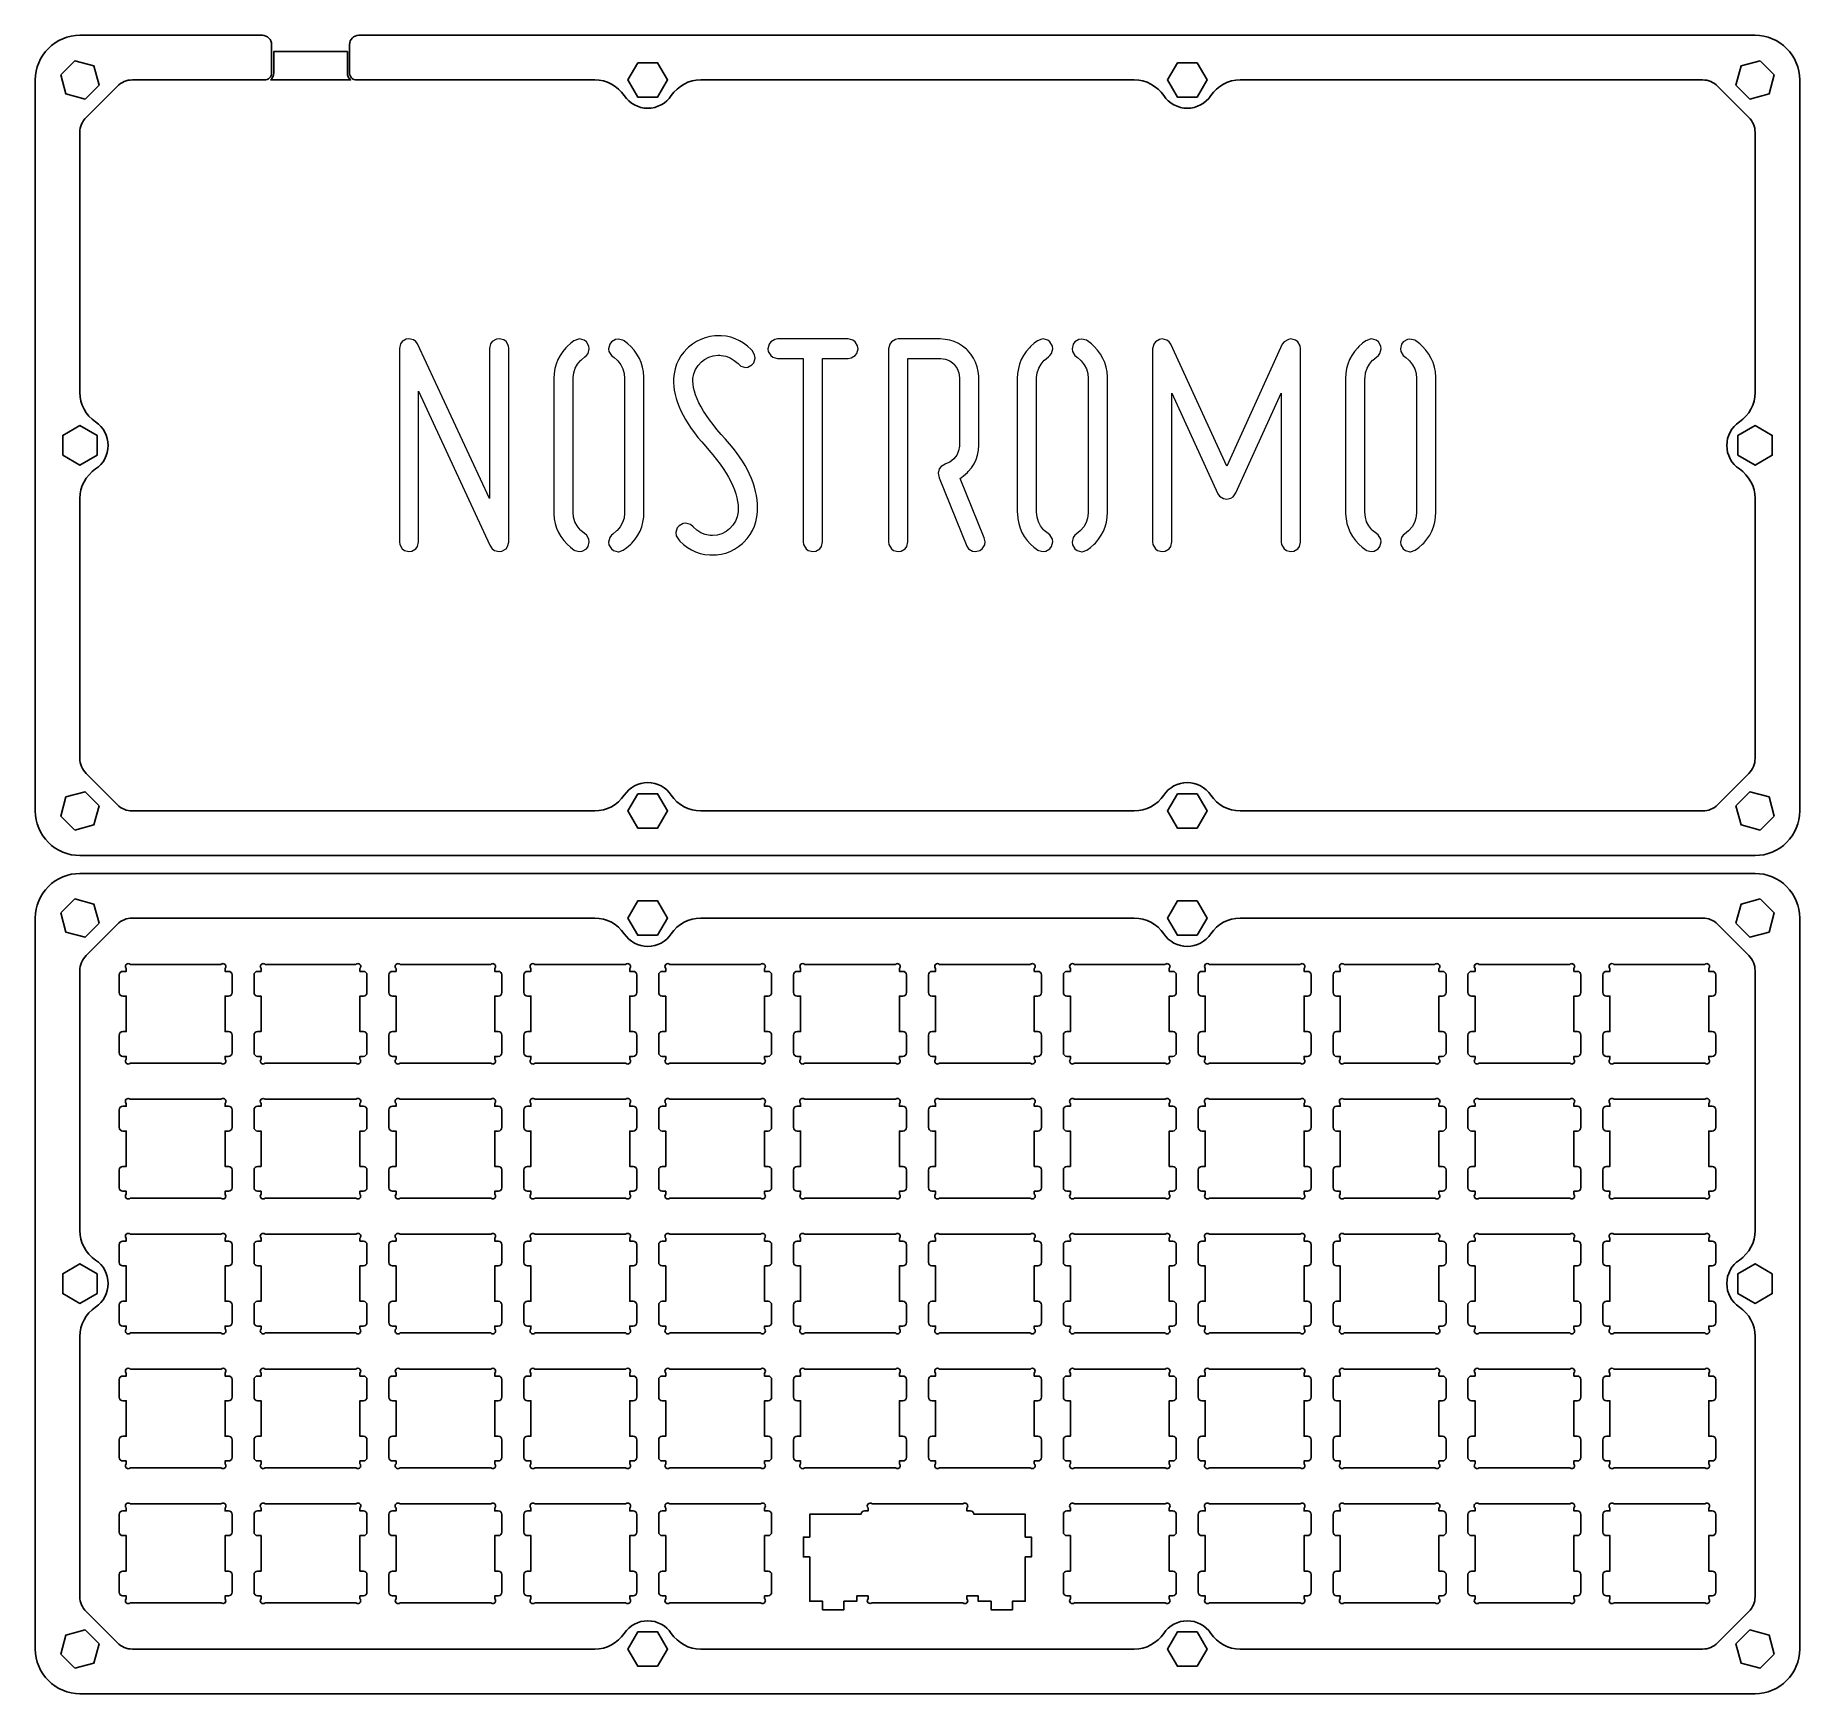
# Model space of a CAD drawing. Header units: inches. Extents: x 19 to 269, y -352 to -118.
import ezdxf

# ---------------------------------------------------------------- set-up
doc = ezdxf.new("R2010")
doc.units = ezdxf.units.IN
doc.header["$MEASUREMENT"] = 0
doc.layers.add('Acrylic Border', color=4, linetype='Continuous')

msp = doc.modelspace()

# ---------------------------------------------------------------- linework, layer by layer
at = {"layer": 'Acrylic Border'}
for points in [[(174.65, -124.49), (113.41, -124.49, 0.250492), (109.26, -126.71, -0.534522), (102.61, -126.71, 0.250492), (98.45, -124.49), (64.81, -124.49, -0.414214), (63.81, -123.49), (63.81, -119.49, -0.414214), (65.11, -118.19), (262.33, -118.19, -0.414214), (268.63, -124.49), (268.63, -227.74, -0.414214), (262.33, -234.04), (25.73, -234.04, -0.414214), (19.43, -227.74), (19.43, -124.49, -0.414214), (25.73, -118.19), (51.51, -118.19, -0.414214), (52.81, -119.49), (52.81, -123.49, -0.414214), (51.81, -124.49), (33.15, -124.49, 0.198912), (31.02, -125.37), (26.61, -129.78, 0.198912), (25.73, -131.9), (25.73, -168.63, 0.250492), (27.95, -172.79, -0.534522), (27.95, -179.44, 0.250492), (25.73, -183.59), (25.73, -220.32, 0.198912), (26.61, -222.44), (31.02, -226.86, 0.198912), (33.15, -227.74), (98.45, -227.74, 0.250492), (102.61, -225.51, -0.534522), (109.26, -225.51, 0.250492), (113.41, -227.74), (174.65, -227.74, 0.250492), (178.81, -225.51, -0.534522), (185.46, -225.51, 0.250492), (189.61, -227.74), (254.92, -227.74, 0.198912), (257.04, -226.86), (261.45, -222.44, 0.198912), (262.33, -220.32), (262.33, -183.59, 0.250492), (260.11, -179.44, -0.534522), (260.11, -172.79, 0.250492), (262.33, -168.63), (262.33, -131.9, 0.198912), (261.45, -129.78), (257.04, -125.37, 0.198912), (254.92, -124.49), (189.61, -124.49, 0.250492), (185.46, -126.71, -0.534522), (178.81, -126.71, 0.250492), (174.65, -124.49)], [(262.33, -352.42), (25.73, -352.42, -0.414214), (19.43, -346.12), (19.43, -242.87, -0.414214), (25.73, -236.57), (262.33, -236.57, -0.414214), (268.63, -242.87), (268.63, -346.12, -0.414214), (262.33, -352.42)]]:
    msp.add_lwpolyline(points, format="xyb", dxfattribs=at)
at = {"layer": 'Acrylic Border', "linetype": 'Continuous'}
for points in [[(23.03, -123.76), (25.01, -121.78), (27.71, -122.51), (28.44, -125.21), (26.46, -127.19), (23.75, -126.47)], [(104.53, -122.06), (107.33, -122.06), (108.73, -124.49), (107.33, -126.91), (104.53, -126.91), (103.13, -124.49)], [(180.73, -122.06), (183.53, -122.06), (184.93, -124.49), (183.53, -126.91), (180.73, -126.91), (179.33, -124.49)], [(263.06, -121.78), (265.04, -123.76), (264.31, -126.47), (261.61, -127.19), (259.63, -125.21), (260.35, -122.51)], [(23.31, -177.51), (23.31, -174.71), (25.73, -173.31), (28.16, -174.71), (28.16, -177.51), (25.73, -178.91)], [(259.91, -177.51), (259.91, -174.71), (262.33, -173.31), (264.76, -174.71), (264.76, -177.51), (262.33, -178.91)], [(25.01, -230.44), (23.03, -228.46), (23.75, -225.76), (26.46, -225.03), (28.44, -227.01), (27.71, -229.72)], [(104.53, -225.31), (107.33, -225.31), (108.73, -227.74), (107.33, -230.16), (104.53, -230.16), (103.13, -227.74)], [(180.73, -225.31), (183.53, -225.31), (184.93, -227.74), (183.53, -230.16), (180.73, -230.16), (179.33, -227.74)], [(265.04, -228.46), (263.06, -230.44), (260.35, -229.72), (259.63, -227.01), (261.61, -225.03), (264.31, -225.76)], [(23.03, -242.15), (25.01, -240.17), (27.71, -240.89), (28.44, -243.6), (26.46, -245.58), (23.75, -244.85)], [(107.33, -245.3), (104.53, -245.3), (103.13, -242.87), (104.53, -240.45), (107.33, -240.45), (108.73, -242.87)], [(183.53, -245.3), (180.73, -245.3), (179.33, -242.87), (180.73, -240.45), (183.53, -240.45), (184.93, -242.87)], [(263.06, -240.17), (265.04, -242.15), (264.31, -244.85), (261.61, -245.58), (259.63, -243.6), (260.35, -240.89)], [(28.16, -293.1), (28.16, -295.9), (25.73, -297.3), (23.31, -295.9), (23.31, -293.1), (25.73, -291.7)], [(264.76, -293.1), (264.76, -295.9), (262.33, -297.3), (259.91, -295.9), (259.91, -293.1), (262.33, -291.7)], [(25.01, -348.83), (23.03, -346.85), (23.75, -344.14), (26.46, -343.42), (28.44, -345.4), (27.71, -348.1)], [(107.33, -348.55), (104.53, -348.55), (103.13, -346.12), (104.53, -343.7), (107.33, -343.7), (108.73, -346.12)], [(183.53, -348.55), (180.73, -348.55), (179.33, -346.12), (180.73, -343.7), (183.53, -343.7), (184.93, -346.12)], [(265.04, -346.85), (263.06, -348.83), (260.35, -348.1), (259.63, -345.4), (261.61, -343.42), (264.31, -344.14)]]:
    msp.add_lwpolyline(points, close=True, dxfattribs=at)
at = {"layer": 'Acrylic Border'}
for points in [[(52.64, -124.49, 0.222999), (53.11, -123.49), (53.11, -120.49), (63.51, -120.49), (63.51, -123.49, 0.222999), (63.98, -124.49)], [(254.92, -346.12, 0.198912), (257.04, -345.24), (261.45, -340.83, 0.198912), (262.33, -338.71), (262.33, -301.98, 0.250492), (260.11, -297.82, -0.534522), (260.11, -291.17, 0.250492), (262.33, -287.01), (262.33, -250.29, 0.198912), (261.45, -248.17), (257.04, -243.75, 0.198912), (254.92, -242.87), (189.61, -242.87, 0.250492), (185.46, -245.1, -0.534522), (178.81, -245.1, 0.250492), (174.65, -242.87), (113.41, -242.87, 0.250492), (109.26, -245.1, -0.534522), (102.61, -245.1, 0.250492), (98.45, -242.87), (33.15, -242.87, 0.198912), (31.02, -243.75), (26.61, -248.17, 0.198912), (25.73, -250.29), (25.73, -287.01, 0.250492), (27.95, -291.17, -0.534522), (27.95, -297.82, 0.250492), (25.73, -301.98), (25.73, -338.71, 0.198912), (26.61, -340.83), (31.02, -345.24, 0.198912), (33.15, -346.12), (98.45, -346.12, 0.250492), (102.61, -343.9, -0.534522), (109.26, -343.9, 0.250492), (113.41, -346.12), (174.65, -346.12, 0.250492), (178.81, -343.9, -0.534522), (185.46, -343.9, 0.250492), (189.61, -346.12)], [(46.23, -262.81), (46.23, -262.4), (46.73, -262.4, 0.414214), (47.23, -261.9), (47.23, -259.4, 0.414214), (46.73, -258.9), (46.23, -258.9), (46.23, -253.9), (46.73, -253.9, 0.414214), (47.23, -253.4), (47.23, -250.9, 0.414214), (46.73, -250.4), (46.23, -250.4), (46.23, -249.99, 1), (45.67, -249.42), (32.85, -249.42, 1), (32.28, -249.99), (32.28, -250.4), (31.78, -250.4, 0.414214), (31.28, -250.9), (31.28, -253.4, 0.414214), (31.78, -253.9), (32.28, -253.9), (32.28, -258.9), (31.78, -258.9, 0.414214), (31.28, -259.4), (31.28, -261.9, 0.414214), (31.78, -262.4), (32.28, -262.4), (32.28, -262.81, 1), (32.85, -263.37), (45.67, -263.37, 1)], [(65.28, -262.81), (65.28, -262.4), (65.78, -262.4, 0.414214), (66.28, -261.9), (66.28, -259.4, 0.414214), (65.78, -258.9), (65.28, -258.9), (65.28, -253.9), (65.78, -253.9, 0.414214), (66.28, -253.4), (66.28, -250.9, 0.414214), (65.78, -250.4), (65.28, -250.4), (65.28, -249.99, 1), (64.72, -249.42), (51.9, -249.42, 1), (51.33, -249.99), (51.33, -250.4), (50.83, -250.4, 0.414214), (50.33, -250.9), (50.33, -253.4, 0.414214), (50.83, -253.9), (51.33, -253.9), (51.33, -258.9), (50.83, -258.9, 0.414214), (50.33, -259.4), (50.33, -261.9, 0.414214), (50.83, -262.4), (51.33, -262.4), (51.33, -262.81, 1), (51.9, -263.37), (64.72, -263.37, 1)], [(84.33, -262.81), (84.33, -262.4), (84.83, -262.4, 0.414214), (85.33, -261.9), (85.33, -259.4, 0.414214), (84.83, -258.9), (84.33, -258.9), (84.33, -253.9), (84.83, -253.9, 0.414214), (85.33, -253.4), (85.33, -250.9, 0.414214), (84.83, -250.4), (84.33, -250.4), (84.33, -249.99, 1), (83.77, -249.42), (70.95, -249.42, 1), (70.38, -249.99), (70.38, -250.4), (69.88, -250.4, 0.414214), (69.38, -250.9), (69.38, -253.4, 0.414214), (69.88, -253.9), (70.38, -253.9), (70.38, -258.9), (69.88, -258.9, 0.414214), (69.38, -259.4), (69.38, -261.9, 0.414214), (69.88, -262.4), (70.38, -262.4), (70.38, -262.81, 1), (70.95, -263.37), (83.77, -263.37, 1)], [(103.38, -262.81), (103.38, -262.4), (103.88, -262.4, 0.414214), (104.38, -261.9), (104.38, -259.4, 0.414214), (103.88, -258.9), (103.38, -258.9), (103.38, -253.9), (103.88, -253.9, 0.414214), (104.38, -253.4), (104.38, -250.9, 0.414214), (103.88, -250.4), (103.38, -250.4), (103.38, -249.99, 1), (102.82, -249.42), (90, -249.42, 1), (89.43, -249.99), (89.43, -250.4), (88.93, -250.4, 0.414214), (88.43, -250.9), (88.43, -253.4, 0.414214), (88.93, -253.9), (89.43, -253.9), (89.43, -258.9), (88.93, -258.9, 0.414214), (88.43, -259.4), (88.43, -261.9, 0.414214), (88.93, -262.4), (89.43, -262.4), (89.43, -262.81, 1), (90, -263.37), (102.82, -263.37, 1)], [(122.43, -262.81), (122.43, -262.4), (122.93, -262.4, 0.414214), (123.43, -261.9), (123.43, -259.4, 0.414214), (122.93, -258.9), (122.43, -258.9), (122.43, -253.9), (122.93, -253.9, 0.414214), (123.43, -253.4), (123.43, -250.9, 0.414214), (122.93, -250.4), (122.43, -250.4), (122.43, -249.99, 1), (121.87, -249.42), (109.05, -249.42, 1), (108.48, -249.99), (108.48, -250.4), (107.98, -250.4, 0.414214), (107.48, -250.9), (107.48, -253.4, 0.414214), (107.98, -253.9), (108.48, -253.9), (108.48, -258.9), (107.98, -258.9, 0.414214), (107.48, -259.4), (107.48, -261.9, 0.414214), (107.98, -262.4), (108.48, -262.4), (108.48, -262.81, 1), (109.05, -263.37), (121.87, -263.37, 1)], [(141.48, -262.81), (141.48, -262.4), (141.98, -262.4, 0.414214), (142.48, -261.9), (142.48, -259.4, 0.414214), (141.98, -258.9), (141.48, -258.9), (141.48, -253.9), (141.98, -253.9, 0.414214), (142.48, -253.4), (142.48, -250.9, 0.414214), (141.98, -250.4), (141.48, -250.4), (141.48, -249.99, 1), (140.92, -249.42), (128.1, -249.42, 1), (127.53, -249.99), (127.53, -250.4), (127.03, -250.4, 0.414214), (126.53, -250.9), (126.53, -253.4, 0.414214), (127.03, -253.9), (127.53, -253.9), (127.53, -258.9), (127.03, -258.9, 0.414214), (126.53, -259.4), (126.53, -261.9, 0.414214), (127.03, -262.4), (127.53, -262.4), (127.53, -262.81, 1), (128.1, -263.37), (140.92, -263.37, 1)], [(160.53, -262.81), (160.53, -262.4), (161.03, -262.4, 0.414214), (161.53, -261.9), (161.53, -259.4, 0.414214), (161.03, -258.9), (160.53, -258.9), (160.53, -253.9), (161.03, -253.9, 0.414214), (161.53, -253.4), (161.53, -250.9, 0.414214), (161.03, -250.4), (160.53, -250.4), (160.53, -249.99, 1), (159.97, -249.42), (147.15, -249.42, 1), (146.58, -249.99), (146.58, -250.4), (146.08, -250.4, 0.414214), (145.58, -250.9), (145.58, -253.4, 0.414214), (146.08, -253.9), (146.58, -253.9), (146.58, -258.9), (146.08, -258.9, 0.414214), (145.58, -259.4), (145.58, -261.9, 0.414214), (146.08, -262.4), (146.58, -262.4), (146.58, -262.81, 1), (147.15, -263.37), (159.97, -263.37, 1)], [(179.58, -262.81), (179.58, -262.4), (180.08, -262.4, 0.414214), (180.58, -261.9), (180.58, -259.4, 0.414214), (180.08, -258.9), (179.58, -258.9), (179.58, -253.9), (180.08, -253.9, 0.414214), (180.58, -253.4), (180.58, -250.9, 0.414214), (180.08, -250.4), (179.58, -250.4), (179.58, -249.99, 1), (179.02, -249.42), (166.2, -249.42, 1), (165.63, -249.99), (165.63, -250.4), (165.13, -250.4, 0.414214), (164.63, -250.9), (164.63, -253.4, 0.414214), (165.13, -253.9), (165.63, -253.9), (165.63, -258.9), (165.13, -258.9, 0.414214), (164.63, -259.4), (164.63, -261.9, 0.414214), (165.13, -262.4), (165.63, -262.4), (165.63, -262.81, 1), (166.2, -263.37), (179.02, -263.37, 1)], [(198.63, -262.81), (198.63, -262.4), (199.13, -262.4, 0.414214), (199.63, -261.9), (199.63, -259.4, 0.414214), (199.13, -258.9), (198.63, -258.9), (198.63, -253.9), (199.13, -253.9, 0.414214), (199.63, -253.4), (199.63, -250.9, 0.414214), (199.13, -250.4), (198.63, -250.4), (198.63, -249.99, 1), (198.07, -249.42), (185.25, -249.42, 1), (184.68, -249.99), (184.68, -250.4), (184.18, -250.4, 0.414214), (183.68, -250.9), (183.68, -253.4, 0.414214), (184.18, -253.9), (184.68, -253.9), (184.68, -258.9), (184.18, -258.9, 0.414214), (183.68, -259.4), (183.68, -261.9, 0.414214), (184.18, -262.4), (184.68, -262.4), (184.68, -262.81, 1), (185.25, -263.37), (198.07, -263.37, 1)], [(217.68, -262.81), (217.68, -262.4), (218.18, -262.4, 0.414214), (218.68, -261.9), (218.68, -259.4, 0.414214), (218.18, -258.9), (217.68, -258.9), (217.68, -253.9), (218.18, -253.9, 0.414214), (218.68, -253.4), (218.68, -250.9, 0.414214), (218.18, -250.4), (217.68, -250.4), (217.68, -249.99, 1), (217.12, -249.42), (204.3, -249.42, 1), (203.73, -249.99), (203.73, -250.4), (203.23, -250.4, 0.414214), (202.73, -250.9), (202.73, -253.4, 0.414214), (203.23, -253.9), (203.73, -253.9), (203.73, -258.9), (203.23, -258.9, 0.414214), (202.73, -259.4), (202.73, -261.9, 0.414214), (203.23, -262.4), (203.73, -262.4), (203.73, -262.81, 1), (204.3, -263.37), (217.12, -263.37, 1)], [(236.73, -262.81), (236.73, -262.4), (237.23, -262.4, 0.414214), (237.73, -261.9), (237.73, -259.4, 0.414214), (237.23, -258.9), (236.73, -258.9), (236.73, -253.9), (237.23, -253.9, 0.414214), (237.73, -253.4), (237.73, -250.9, 0.414214), (237.23, -250.4), (236.73, -250.4), (236.73, -249.99, 1), (236.17, -249.42), (223.35, -249.42, 1), (222.78, -249.99), (222.78, -250.4), (222.28, -250.4, 0.414214), (221.78, -250.9), (221.78, -253.4, 0.414214), (222.28, -253.9), (222.78, -253.9), (222.78, -258.9), (222.28, -258.9, 0.414214), (221.78, -259.4), (221.78, -261.9, 0.414214), (222.28, -262.4), (222.78, -262.4), (222.78, -262.81, 1), (223.35, -263.37), (236.17, -263.37, 1)], [(255.78, -262.81), (255.78, -262.4), (256.28, -262.4, 0.414214), (256.78, -261.9), (256.78, -259.4, 0.414214), (256.28, -258.9), (255.78, -258.9), (255.78, -253.9), (256.28, -253.9, 0.414214), (256.78, -253.4), (256.78, -250.9, 0.414214), (256.28, -250.4), (255.78, -250.4), (255.78, -249.99, 1), (255.22, -249.42), (242.4, -249.42, 1), (241.83, -249.99), (241.83, -250.4), (241.33, -250.4, 0.414214), (240.83, -250.9), (240.83, -253.4, 0.414214), (241.33, -253.9), (241.83, -253.9), (241.83, -258.9), (241.33, -258.9, 0.414214), (240.83, -259.4), (240.83, -261.9, 0.414214), (241.33, -262.4), (241.83, -262.4), (241.83, -262.81, 1), (242.4, -263.37), (255.22, -263.37, 1)], [(46.23, -281.86), (46.23, -281.45), (46.73, -281.45, 0.414214), (47.23, -280.95), (47.23, -278.45, 0.414214), (46.73, -277.95), (46.23, -277.95), (46.23, -272.95), (46.73, -272.95, 0.414214), (47.23, -272.45), (47.23, -269.95, 0.414214), (46.73, -269.45), (46.23, -269.45), (46.23, -269.04, 1), (45.67, -268.47), (32.85, -268.47, 1), (32.28, -269.04), (32.28, -269.45), (31.78, -269.45, 0.414214), (31.28, -269.95), (31.28, -272.45, 0.414214), (31.78, -272.95), (32.28, -272.95), (32.28, -277.95), (31.78, -277.95, 0.414214), (31.28, -278.45), (31.28, -280.95, 0.414214), (31.78, -281.45), (32.28, -281.45), (32.28, -281.86, 1), (32.85, -282.42), (45.67, -282.42, 1)], [(65.28, -281.86), (65.28, -281.45), (65.78, -281.45, 0.414214), (66.28, -280.95), (66.28, -278.45, 0.414214), (65.78, -277.95), (65.28, -277.95), (65.28, -272.95), (65.78, -272.95, 0.414214), (66.28, -272.45), (66.28, -269.95, 0.414214), (65.78, -269.45), (65.28, -269.45), (65.28, -269.04, 1), (64.72, -268.47), (51.9, -268.47, 1), (51.33, -269.04), (51.33, -269.45), (50.83, -269.45, 0.414214), (50.33, -269.95), (50.33, -272.45, 0.414214), (50.83, -272.95), (51.33, -272.95), (51.33, -277.95), (50.83, -277.95, 0.414214), (50.33, -278.45), (50.33, -280.95, 0.414214), (50.83, -281.45), (51.33, -281.45), (51.33, -281.86, 1), (51.9, -282.42), (64.72, -282.42, 1)], [(84.33, -281.86), (84.33, -281.45), (84.83, -281.45, 0.414214), (85.33, -280.95), (85.33, -278.45, 0.414214), (84.83, -277.95), (84.33, -277.95), (84.33, -272.95), (84.83, -272.95, 0.414214), (85.33, -272.45), (85.33, -269.95, 0.414214), (84.83, -269.45), (84.33, -269.45), (84.33, -269.04, 1), (83.77, -268.47), (70.95, -268.47, 1), (70.38, -269.04), (70.38, -269.45), (69.88, -269.45, 0.414214), (69.38, -269.95), (69.38, -272.45, 0.414214), (69.88, -272.95), (70.38, -272.95), (70.38, -277.95), (69.88, -277.95, 0.414214), (69.38, -278.45), (69.38, -280.95, 0.414214), (69.88, -281.45), (70.38, -281.45), (70.38, -281.86, 1), (70.95, -282.42), (83.77, -282.42, 1)], [(103.38, -281.86), (103.38, -281.45), (103.88, -281.45, 0.414214), (104.38, -280.95), (104.38, -278.45, 0.414214), (103.88, -277.95), (103.38, -277.95), (103.38, -272.95), (103.88, -272.95, 0.414214), (104.38, -272.45), (104.38, -269.95, 0.414214), (103.88, -269.45), (103.38, -269.45), (103.38, -269.04, 1), (102.82, -268.47), (90, -268.47, 1), (89.43, -269.04), (89.43, -269.45), (88.93, -269.45, 0.414214), (88.43, -269.95), (88.43, -272.45, 0.414214), (88.93, -272.95), (89.43, -272.95), (89.43, -277.95), (88.93, -277.95, 0.414214), (88.43, -278.45), (88.43, -280.95, 0.414214), (88.93, -281.45), (89.43, -281.45), (89.43, -281.86, 1), (90, -282.42), (102.82, -282.42, 1)], [(122.43, -281.86), (122.43, -281.45), (122.93, -281.45, 0.414214), (123.43, -280.95), (123.43, -278.45, 0.414214), (122.93, -277.95), (122.43, -277.95), (122.43, -272.95), (122.93, -272.95, 0.414214), (123.43, -272.45), (123.43, -269.95, 0.414214), (122.93, -269.45), (122.43, -269.45), (122.43, -269.04, 1), (121.87, -268.47), (109.05, -268.47, 1), (108.48, -269.04), (108.48, -269.45), (107.98, -269.45, 0.414214), (107.48, -269.95), (107.48, -272.45, 0.414214), (107.98, -272.95), (108.48, -272.95), (108.48, -277.95), (107.98, -277.95, 0.414214), (107.48, -278.45), (107.48, -280.95, 0.414214), (107.98, -281.45), (108.48, -281.45), (108.48, -281.86, 1), (109.05, -282.42), (121.87, -282.42, 1)], [(141.48, -281.86), (141.48, -281.45), (141.98, -281.45, 0.414214), (142.48, -280.95), (142.48, -278.45, 0.414214), (141.98, -277.95), (141.48, -277.95), (141.48, -272.95), (141.98, -272.95, 0.414214), (142.48, -272.45), (142.48, -269.95, 0.414214), (141.98, -269.45), (141.48, -269.45), (141.48, -269.04, 1), (140.92, -268.47), (128.1, -268.47, 1), (127.53, -269.04), (127.53, -269.45), (127.03, -269.45, 0.414214), (126.53, -269.95), (126.53, -272.45, 0.414214), (127.03, -272.95), (127.53, -272.95), (127.53, -277.95), (127.03, -277.95, 0.414214), (126.53, -278.45), (126.53, -280.95, 0.414214), (127.03, -281.45), (127.53, -281.45), (127.53, -281.86, 1), (128.1, -282.42), (140.92, -282.42, 1)], [(160.53, -281.86), (160.53, -281.45), (161.03, -281.45, 0.414214), (161.53, -280.95), (161.53, -278.45, 0.414214), (161.03, -277.95), (160.53, -277.95), (160.53, -272.95), (161.03, -272.95, 0.414214), (161.53, -272.45), (161.53, -269.95, 0.414214), (161.03, -269.45), (160.53, -269.45), (160.53, -269.04, 1), (159.97, -268.47), (147.15, -268.47, 1), (146.58, -269.04), (146.58, -269.45), (146.08, -269.45, 0.414214), (145.58, -269.95), (145.58, -272.45, 0.414214), (146.08, -272.95), (146.58, -272.95), (146.58, -277.95), (146.08, -277.95, 0.414214), (145.58, -278.45), (145.58, -280.95, 0.414214), (146.08, -281.45), (146.58, -281.45), (146.58, -281.86, 1), (147.15, -282.42), (159.97, -282.42, 1)], [(179.58, -281.86), (179.58, -281.45), (180.08, -281.45, 0.414214), (180.58, -280.95), (180.58, -278.45, 0.414214), (180.08, -277.95), (179.58, -277.95), (179.58, -272.95), (180.08, -272.95, 0.414214), (180.58, -272.45), (180.58, -269.95, 0.414214), (180.08, -269.45), (179.58, -269.45), (179.58, -269.04, 1), (179.02, -268.47), (166.2, -268.47, 1), (165.63, -269.04), (165.63, -269.45), (165.13, -269.45, 0.414214), (164.63, -269.95), (164.63, -272.45, 0.414214), (165.13, -272.95), (165.63, -272.95), (165.63, -277.95), (165.13, -277.95, 0.414214), (164.63, -278.45), (164.63, -280.95, 0.414214), (165.13, -281.45), (165.63, -281.45), (165.63, -281.86, 1), (166.2, -282.42), (179.02, -282.42, 1)], [(198.63, -281.86), (198.63, -281.45), (199.13, -281.45, 0.414214), (199.63, -280.95), (199.63, -278.45, 0.414214), (199.13, -277.95), (198.63, -277.95), (198.63, -272.95), (199.13, -272.95, 0.414214), (199.63, -272.45), (199.63, -269.95, 0.414214), (199.13, -269.45), (198.63, -269.45), (198.63, -269.04, 1), (198.07, -268.47), (185.25, -268.47, 1), (184.68, -269.04), (184.68, -269.45), (184.18, -269.45, 0.414214), (183.68, -269.95), (183.68, -272.45, 0.414214), (184.18, -272.95), (184.68, -272.95), (184.68, -277.95), (184.18, -277.95, 0.414214), (183.68, -278.45), (183.68, -280.95, 0.414214), (184.18, -281.45), (184.68, -281.45), (184.68, -281.86, 1), (185.25, -282.42), (198.07, -282.42, 1)], [(217.68, -281.86), (217.68, -281.45), (218.18, -281.45, 0.414214), (218.68, -280.95), (218.68, -278.45, 0.414214), (218.18, -277.95), (217.68, -277.95), (217.68, -272.95), (218.18, -272.95, 0.414214), (218.68, -272.45), (218.68, -269.95, 0.414214), (218.18, -269.45), (217.68, -269.45), (217.68, -269.04, 1), (217.12, -268.47), (204.3, -268.47, 1), (203.73, -269.04), (203.73, -269.45), (203.23, -269.45, 0.414214), (202.73, -269.95), (202.73, -272.45, 0.414214), (203.23, -272.95), (203.73, -272.95), (203.73, -277.95), (203.23, -277.95, 0.414214), (202.73, -278.45), (202.73, -280.95, 0.414214), (203.23, -281.45), (203.73, -281.45), (203.73, -281.86, 1), (204.3, -282.42), (217.12, -282.42, 1)], [(236.73, -281.86), (236.73, -281.45), (237.23, -281.45, 0.414214), (237.73, -280.95), (237.73, -278.45, 0.414214), (237.23, -277.95), (236.73, -277.95), (236.73, -272.95), (237.23, -272.95, 0.414214), (237.73, -272.45), (237.73, -269.95, 0.414214), (237.23, -269.45), (236.73, -269.45), (236.73, -269.04, 1), (236.17, -268.47), (223.35, -268.47, 1), (222.78, -269.04), (222.78, -269.45), (222.28, -269.45, 0.414214), (221.78, -269.95), (221.78, -272.45, 0.414214), (222.28, -272.95), (222.78, -272.95), (222.78, -277.95), (222.28, -277.95, 0.414214), (221.78, -278.45), (221.78, -280.95, 0.414214), (222.28, -281.45), (222.78, -281.45), (222.78, -281.86, 1), (223.35, -282.42), (236.17, -282.42, 1)], [(255.78, -281.86), (255.78, -281.45), (256.28, -281.45, 0.414214), (256.78, -280.95), (256.78, -278.45, 0.414214), (256.28, -277.95), (255.78, -277.95), (255.78, -272.95), (256.28, -272.95, 0.414214), (256.78, -272.45), (256.78, -269.95, 0.414214), (256.28, -269.45), (255.78, -269.45), (255.78, -269.04, 1), (255.22, -268.47), (242.4, -268.47, 1), (241.83, -269.04), (241.83, -269.45), (241.33, -269.45, 0.414214), (240.83, -269.95), (240.83, -272.45, 0.414214), (241.33, -272.95), (241.83, -272.95), (241.83, -277.95), (241.33, -277.95, 0.414214), (240.83, -278.45), (240.83, -280.95, 0.414214), (241.33, -281.45), (241.83, -281.45), (241.83, -281.86, 1), (242.4, -282.42), (255.22, -282.42, 1)], [(46.23, -300.91), (46.23, -300.5), (46.73, -300.5, 0.414214), (47.23, -300), (47.23, -297.5, 0.414214), (46.73, -297), (46.23, -297), (46.23, -292), (46.73, -292, 0.414214), (47.23, -291.5), (47.23, -289, 0.414214), (46.73, -288.5), (46.23, -288.5), (46.23, -288.09, 1), (45.67, -287.52), (32.85, -287.52, 1), (32.28, -288.09), (32.28, -288.5), (31.78, -288.5, 0.414214), (31.28, -289), (31.28, -291.5, 0.414214), (31.78, -292), (32.28, -292), (32.28, -297), (31.78, -297, 0.414214), (31.28, -297.5), (31.28, -300, 0.414214), (31.78, -300.5), (32.28, -300.5), (32.28, -300.91, 1), (32.85, -301.47), (45.67, -301.47, 1)], [(65.28, -300.91), (65.28, -300.5), (65.78, -300.5, 0.414214), (66.28, -300), (66.28, -297.5, 0.414214), (65.78, -297), (65.28, -297), (65.28, -292), (65.78, -292, 0.414214), (66.28, -291.5), (66.28, -289, 0.414214), (65.78, -288.5), (65.28, -288.5), (65.28, -288.09, 1), (64.72, -287.52), (51.9, -287.52, 1), (51.33, -288.09), (51.33, -288.5), (50.83, -288.5, 0.414214), (50.33, -289), (50.33, -291.5, 0.414214), (50.83, -292), (51.33, -292), (51.33, -297), (50.83, -297, 0.414214), (50.33, -297.5), (50.33, -300, 0.414214), (50.83, -300.5), (51.33, -300.5), (51.33, -300.91, 1), (51.9, -301.47), (64.72, -301.47, 1)], [(84.33, -300.91), (84.33, -300.5), (84.83, -300.5, 0.414214), (85.33, -300), (85.33, -297.5, 0.414214), (84.83, -297), (84.33, -297), (84.33, -292), (84.83, -292, 0.414214), (85.33, -291.5), (85.33, -289, 0.414214), (84.83, -288.5), (84.33, -288.5), (84.33, -288.09, 1), (83.77, -287.52), (70.95, -287.52, 1), (70.38, -288.09), (70.38, -288.5), (69.88, -288.5, 0.414214), (69.38, -289), (69.38, -291.5, 0.414214), (69.88, -292), (70.38, -292), (70.38, -297), (69.88, -297, 0.414214), (69.38, -297.5), (69.38, -300, 0.414214), (69.88, -300.5), (70.38, -300.5), (70.38, -300.91, 1), (70.95, -301.47), (83.77, -301.47, 1)], [(103.38, -300.91), (103.38, -300.5), (103.88, -300.5, 0.414214), (104.38, -300), (104.38, -297.5, 0.414214), (103.88, -297), (103.38, -297), (103.38, -292), (103.88, -292, 0.414214), (104.38, -291.5), (104.38, -289, 0.414214), (103.88, -288.5), (103.38, -288.5), (103.38, -288.09, 1), (102.82, -287.52), (90, -287.52, 1), (89.43, -288.09), (89.43, -288.5), (88.93, -288.5, 0.414214), (88.43, -289), (88.43, -291.5, 0.414214), (88.93, -292), (89.43, -292), (89.43, -297), (88.93, -297, 0.414214), (88.43, -297.5), (88.43, -300, 0.414214), (88.93, -300.5), (89.43, -300.5), (89.43, -300.91, 1), (90, -301.47), (102.82, -301.47, 1)], [(122.43, -300.91), (122.43, -300.5), (122.93, -300.5, 0.414214), (123.43, -300), (123.43, -297.5, 0.414214), (122.93, -297), (122.43, -297), (122.43, -292), (122.93, -292, 0.414214), (123.43, -291.5), (123.43, -289, 0.414214), (122.93, -288.5), (122.43, -288.5), (122.43, -288.09, 1), (121.87, -287.52), (109.05, -287.52, 1), (108.48, -288.09), (108.48, -288.5), (107.98, -288.5, 0.414214), (107.48, -289), (107.48, -291.5, 0.414214), (107.98, -292), (108.48, -292), (108.48, -297), (107.98, -297, 0.414214), (107.48, -297.5), (107.48, -300, 0.414214), (107.98, -300.5), (108.48, -300.5), (108.48, -300.91, 1), (109.05, -301.47), (121.87, -301.47, 1)], [(141.48, -300.91), (141.48, -300.5), (141.98, -300.5, 0.414214), (142.48, -300), (142.48, -297.5, 0.414214), (141.98, -297), (141.48, -297), (141.48, -292), (141.98, -292, 0.414214), (142.48, -291.5), (142.48, -289, 0.414214), (141.98, -288.5), (141.48, -288.5), (141.48, -288.09, 1), (140.92, -287.52), (128.1, -287.52, 1), (127.53, -288.09), (127.53, -288.5), (127.03, -288.5, 0.414214), (126.53, -289), (126.53, -291.5, 0.414214), (127.03, -292), (127.53, -292), (127.53, -297), (127.03, -297, 0.414214), (126.53, -297.5), (126.53, -300, 0.414214), (127.03, -300.5), (127.53, -300.5), (127.53, -300.91, 1), (128.1, -301.47), (140.92, -301.47, 1)], [(160.53, -300.91), (160.53, -300.5), (161.03, -300.5, 0.414214), (161.53, -300), (161.53, -297.5, 0.414214), (161.03, -297), (160.53, -297), (160.53, -292), (161.03, -292, 0.414214), (161.53, -291.5), (161.53, -289, 0.414214), (161.03, -288.5), (160.53, -288.5), (160.53, -288.09, 1), (159.97, -287.52), (147.15, -287.52, 1), (146.58, -288.09), (146.58, -288.5), (146.08, -288.5, 0.414214), (145.58, -289), (145.58, -291.5, 0.414214), (146.08, -292), (146.58, -292), (146.58, -297), (146.08, -297, 0.414214), (145.58, -297.5), (145.58, -300, 0.414214), (146.08, -300.5), (146.58, -300.5), (146.58, -300.91, 1), (147.15, -301.47), (159.97, -301.47, 1)], [(179.58, -300.91), (179.58, -300.5), (180.08, -300.5, 0.414214), (180.58, -300), (180.58, -297.5, 0.414214), (180.08, -297), (179.58, -297), (179.58, -292), (180.08, -292, 0.414214), (180.58, -291.5), (180.58, -289, 0.414214), (180.08, -288.5), (179.58, -288.5), (179.58, -288.09, 1), (179.02, -287.52), (166.2, -287.52, 1), (165.63, -288.09), (165.63, -288.5), (165.13, -288.5, 0.414214), (164.63, -289), (164.63, -291.5, 0.414214), (165.13, -292), (165.63, -292), (165.63, -297), (165.13, -297, 0.414214), (164.63, -297.5), (164.63, -300, 0.414214), (165.13, -300.5), (165.63, -300.5), (165.63, -300.91, 1), (166.2, -301.47), (179.02, -301.47, 1)], [(198.63, -300.91), (198.63, -300.5), (199.13, -300.5, 0.414214), (199.63, -300), (199.63, -297.5, 0.414214), (199.13, -297), (198.63, -297), (198.63, -292), (199.13, -292, 0.414214), (199.63, -291.5), (199.63, -289, 0.414214), (199.13, -288.5), (198.63, -288.5), (198.63, -288.09, 1), (198.07, -287.52), (185.25, -287.52, 1), (184.68, -288.09), (184.68, -288.5), (184.18, -288.5, 0.414214), (183.68, -289), (183.68, -291.5, 0.414214), (184.18, -292), (184.68, -292), (184.68, -297), (184.18, -297, 0.414214), (183.68, -297.5), (183.68, -300, 0.414214), (184.18, -300.5), (184.68, -300.5), (184.68, -300.91, 1), (185.25, -301.47), (198.07, -301.47, 1)], [(217.68, -300.91), (217.68, -300.5), (218.18, -300.5, 0.414214), (218.68, -300), (218.68, -297.5, 0.414214), (218.18, -297), (217.68, -297), (217.68, -292), (218.18, -292, 0.414214), (218.68, -291.5), (218.68, -289, 0.414214), (218.18, -288.5), (217.68, -288.5), (217.68, -288.09, 1), (217.12, -287.52), (204.3, -287.52, 1), (203.73, -288.09), (203.73, -288.5), (203.23, -288.5, 0.414214), (202.73, -289), (202.73, -291.5, 0.414214), (203.23, -292), (203.73, -292), (203.73, -297), (203.23, -297, 0.414214), (202.73, -297.5), (202.73, -300, 0.414214), (203.23, -300.5), (203.73, -300.5), (203.73, -300.91, 1), (204.3, -301.47), (217.12, -301.47, 1)], [(236.73, -300.91), (236.73, -300.5), (237.23, -300.5, 0.414214), (237.73, -300), (237.73, -297.5, 0.414214), (237.23, -297), (236.73, -297), (236.73, -292), (237.23, -292, 0.414214), (237.73, -291.5), (237.73, -289, 0.414214), (237.23, -288.5), (236.73, -288.5), (236.73, -288.09, 1), (236.17, -287.52), (223.35, -287.52, 1), (222.78, -288.09), (222.78, -288.5), (222.28, -288.5, 0.414214), (221.78, -289), (221.78, -291.5, 0.414214), (222.28, -292), (222.78, -292), (222.78, -297), (222.28, -297, 0.414214), (221.78, -297.5), (221.78, -300, 0.414214), (222.28, -300.5), (222.78, -300.5), (222.78, -300.91, 1), (223.35, -301.47), (236.17, -301.47, 1)], [(255.78, -300.91), (255.78, -300.5), (256.28, -300.5, 0.414214), (256.78, -300), (256.78, -297.5, 0.414214), (256.28, -297), (255.78, -297), (255.78, -292), (256.28, -292, 0.414214), (256.78, -291.5), (256.78, -289, 0.414214), (256.28, -288.5), (255.78, -288.5), (255.78, -288.09, 1), (255.22, -287.52), (242.4, -287.52, 1), (241.83, -288.09), (241.83, -288.5), (241.33, -288.5, 0.414214), (240.83, -289), (240.83, -291.5, 0.414214), (241.33, -292), (241.83, -292), (241.83, -297), (241.33, -297, 0.414214), (240.83, -297.5), (240.83, -300, 0.414214), (241.33, -300.5), (241.83, -300.5), (241.83, -300.91, 1), (242.4, -301.47), (255.22, -301.47, 1)], [(46.23, -319.96), (46.23, -319.55), (46.73, -319.55, 0.414214), (47.23, -319.05), (47.23, -316.55, 0.414214), (46.73, -316.05), (46.23, -316.05), (46.23, -311.05), (46.73, -311.05, 0.414214), (47.23, -310.55), (47.23, -308.05, 0.414214), (46.73, -307.55), (46.23, -307.55), (46.23, -307.14, 1), (45.67, -306.57), (32.85, -306.57, 1), (32.28, -307.14), (32.28, -307.55), (31.78, -307.55, 0.414214), (31.28, -308.05), (31.28, -310.55, 0.414214), (31.78, -311.05), (32.28, -311.05), (32.28, -316.05), (31.78, -316.05, 0.414214), (31.28, -316.55), (31.28, -319.05, 0.414214), (31.78, -319.55), (32.28, -319.55), (32.28, -319.96, 1), (32.85, -320.52), (45.67, -320.52, 1)], [(65.28, -319.96), (65.28, -319.55), (65.78, -319.55, 0.414214), (66.28, -319.05), (66.28, -316.55, 0.414214), (65.78, -316.05), (65.28, -316.05), (65.28, -311.05), (65.78, -311.05, 0.414214), (66.28, -310.55), (66.28, -308.05, 0.414214), (65.78, -307.55), (65.28, -307.55), (65.28, -307.14, 1), (64.72, -306.57), (51.9, -306.57, 1), (51.33, -307.14), (51.33, -307.55), (50.83, -307.55, 0.414214), (50.33, -308.05), (50.33, -310.55, 0.414214), (50.83, -311.05), (51.33, -311.05), (51.33, -316.05), (50.83, -316.05, 0.414214), (50.33, -316.55), (50.33, -319.05, 0.414214), (50.83, -319.55), (51.33, -319.55), (51.33, -319.96, 1), (51.9, -320.52), (64.72, -320.52, 1)], [(84.33, -319.96), (84.33, -319.55), (84.83, -319.55, 0.414214), (85.33, -319.05), (85.33, -316.55, 0.414214), (84.83, -316.05), (84.33, -316.05), (84.33, -311.05), (84.83, -311.05, 0.414214), (85.33, -310.55), (85.33, -308.05, 0.414214), (84.83, -307.55), (84.33, -307.55), (84.33, -307.14, 1), (83.77, -306.57), (70.95, -306.57, 1), (70.38, -307.14), (70.38, -307.55), (69.88, -307.55, 0.414214), (69.38, -308.05), (69.38, -310.55, 0.414214), (69.88, -311.05), (70.38, -311.05), (70.38, -316.05), (69.88, -316.05, 0.414214), (69.38, -316.55), (69.38, -319.05, 0.414214), (69.88, -319.55), (70.38, -319.55), (70.38, -319.96, 1), (70.95, -320.52), (83.77, -320.52, 1)], [(103.38, -319.96), (103.38, -319.55), (103.88, -319.55, 0.414214), (104.38, -319.05), (104.38, -316.55, 0.414214), (103.88, -316.05), (103.38, -316.05), (103.38, -311.05), (103.88, -311.05, 0.414214), (104.38, -310.55), (104.38, -308.05, 0.414214), (103.88, -307.55), (103.38, -307.55), (103.38, -307.14, 1), (102.82, -306.57), (90, -306.57, 1), (89.43, -307.14), (89.43, -307.55), (88.93, -307.55, 0.414214), (88.43, -308.05), (88.43, -310.55, 0.414214), (88.93, -311.05), (89.43, -311.05), (89.43, -316.05), (88.93, -316.05, 0.414214), (88.43, -316.55), (88.43, -319.05, 0.414214), (88.93, -319.55), (89.43, -319.55), (89.43, -319.96, 1), (90, -320.52), (102.82, -320.52, 1)], [(122.43, -319.96), (122.43, -319.55), (122.93, -319.55, 0.414214), (123.43, -319.05), (123.43, -316.55, 0.414214), (122.93, -316.05), (122.43, -316.05), (122.43, -311.05), (122.93, -311.05, 0.414214), (123.43, -310.55), (123.43, -308.05, 0.414214), (122.93, -307.55), (122.43, -307.55), (122.43, -307.14, 1), (121.87, -306.57), (109.05, -306.57, 1), (108.48, -307.14), (108.48, -307.55), (107.98, -307.55, 0.414214), (107.48, -308.05), (107.48, -310.55, 0.414214), (107.98, -311.05), (108.48, -311.05), (108.48, -316.05), (107.98, -316.05, 0.414214), (107.48, -316.55), (107.48, -319.05, 0.414214), (107.98, -319.55), (108.48, -319.55), (108.48, -319.96, 1), (109.05, -320.52), (121.87, -320.52, 1)], [(141.48, -319.96), (141.48, -319.55), (141.98, -319.55, 0.414214), (142.48, -319.05), (142.48, -316.55, 0.414214), (141.98, -316.05), (141.48, -316.05), (141.48, -311.05), (141.98, -311.05, 0.414214), (142.48, -310.55), (142.48, -308.05, 0.414214), (141.98, -307.55), (141.48, -307.55), (141.48, -307.14, 1), (140.92, -306.57), (128.1, -306.57, 1), (127.53, -307.14), (127.53, -307.55), (127.03, -307.55, 0.414214), (126.53, -308.05), (126.53, -310.55, 0.414214), (127.03, -311.05), (127.53, -311.05), (127.53, -316.05), (127.03, -316.05, 0.414214), (126.53, -316.55), (126.53, -319.05, 0.414214), (127.03, -319.55), (127.53, -319.55), (127.53, -319.96, 1), (128.1, -320.52), (140.92, -320.52, 1)], [(160.53, -319.96), (160.53, -319.55), (161.03, -319.55, 0.414214), (161.53, -319.05), (161.53, -316.55, 0.414214), (161.03, -316.05), (160.53, -316.05), (160.53, -311.05), (161.03, -311.05, 0.414214), (161.53, -310.55), (161.53, -308.05, 0.414214), (161.03, -307.55), (160.53, -307.55), (160.53, -307.14, 1), (159.97, -306.57), (147.15, -306.57, 1), (146.58, -307.14), (146.58, -307.55), (146.08, -307.55, 0.414214), (145.58, -308.05), (145.58, -310.55, 0.414214), (146.08, -311.05), (146.58, -311.05), (146.58, -316.05), (146.08, -316.05, 0.414214), (145.58, -316.55), (145.58, -319.05, 0.414214), (146.08, -319.55), (146.58, -319.55), (146.58, -319.96, 1), (147.15, -320.52), (159.97, -320.52, 1)], [(179.58, -319.96), (179.58, -319.55), (180.08, -319.55, 0.414214), (180.58, -319.05), (180.58, -316.55, 0.414214), (180.08, -316.05), (179.58, -316.05), (179.58, -311.05), (180.08, -311.05, 0.414214), (180.58, -310.55), (180.58, -308.05, 0.414214), (180.08, -307.55), (179.58, -307.55), (179.58, -307.14, 1), (179.02, -306.57), (166.2, -306.57, 1), (165.63, -307.14), (165.63, -307.55), (165.13, -307.55, 0.414214), (164.63, -308.05), (164.63, -310.55, 0.414214), (165.13, -311.05), (165.63, -311.05), (165.63, -316.05), (165.13, -316.05, 0.414214), (164.63, -316.55), (164.63, -319.05, 0.414214), (165.13, -319.55), (165.63, -319.55), (165.63, -319.96, 1), (166.2, -320.52), (179.02, -320.52, 1)], [(198.63, -319.96), (198.63, -319.55), (199.13, -319.55, 0.414214), (199.63, -319.05), (199.63, -316.55, 0.414214), (199.13, -316.05), (198.63, -316.05), (198.63, -311.05), (199.13, -311.05, 0.414214), (199.63, -310.55), (199.63, -308.05, 0.414214), (199.13, -307.55), (198.63, -307.55), (198.63, -307.14, 1), (198.07, -306.57), (185.25, -306.57, 1), (184.68, -307.14), (184.68, -307.55), (184.18, -307.55, 0.414214), (183.68, -308.05), (183.68, -310.55, 0.414214), (184.18, -311.05), (184.68, -311.05), (184.68, -316.05), (184.18, -316.05, 0.414214), (183.68, -316.55), (183.68, -319.05, 0.414214), (184.18, -319.55), (184.68, -319.55), (184.68, -319.96, 1), (185.25, -320.52), (198.07, -320.52, 1)], [(217.68, -319.96), (217.68, -319.55), (218.18, -319.55, 0.414214), (218.68, -319.05), (218.68, -316.55, 0.414214), (218.18, -316.05), (217.68, -316.05), (217.68, -311.05), (218.18, -311.05, 0.414214), (218.68, -310.55), (218.68, -308.05, 0.414214), (218.18, -307.55), (217.68, -307.55), (217.68, -307.14, 1), (217.12, -306.57), (204.3, -306.57, 1), (203.73, -307.14), (203.73, -307.55), (203.23, -307.55, 0.414214), (202.73, -308.05), (202.73, -310.55, 0.414214), (203.23, -311.05), (203.73, -311.05), (203.73, -316.05), (203.23, -316.05, 0.414214), (202.73, -316.55), (202.73, -319.05, 0.414214), (203.23, -319.55), (203.73, -319.55), (203.73, -319.96, 1), (204.3, -320.52), (217.12, -320.52, 1)], [(236.73, -319.96), (236.73, -319.55), (237.23, -319.55, 0.414214), (237.73, -319.05), (237.73, -316.55, 0.414214), (237.23, -316.05), (236.73, -316.05), (236.73, -311.05), (237.23, -311.05, 0.414214), (237.73, -310.55), (237.73, -308.05, 0.414214), (237.23, -307.55), (236.73, -307.55), (236.73, -307.14, 1), (236.17, -306.57), (223.35, -306.57, 1), (222.78, -307.14), (222.78, -307.55), (222.28, -307.55, 0.414214), (221.78, -308.05), (221.78, -310.55, 0.414214), (222.28, -311.05), (222.78, -311.05), (222.78, -316.05), (222.28, -316.05, 0.414214), (221.78, -316.55), (221.78, -319.05, 0.414214), (222.28, -319.55), (222.78, -319.55), (222.78, -319.96, 1), (223.35, -320.52), (236.17, -320.52, 1)], [(255.78, -319.96), (255.78, -319.55), (256.28, -319.55, 0.414214), (256.78, -319.05), (256.78, -316.55, 0.414214), (256.28, -316.05), (255.78, -316.05), (255.78, -311.05), (256.28, -311.05, 0.414214), (256.78, -310.55), (256.78, -308.05, 0.414214), (256.28, -307.55), (255.78, -307.55), (255.78, -307.14, 1), (255.22, -306.57), (242.4, -306.57, 1), (241.83, -307.14), (241.83, -307.55), (241.33, -307.55, 0.414214), (240.83, -308.05), (240.83, -310.55, 0.414214), (241.33, -311.05), (241.83, -311.05), (241.83, -316.05), (241.33, -316.05, 0.414214), (240.83, -316.55), (240.83, -319.05, 0.414214), (241.33, -319.55), (241.83, -319.55), (241.83, -319.96, 1), (242.4, -320.52), (255.22, -320.52, 1)], [(46.23, -339.01), (46.23, -338.6), (46.73, -338.6, 0.414214), (47.23, -338.1), (47.23, -335.6, 0.414214), (46.73, -335.1), (46.23, -335.1), (46.23, -330.1), (46.73, -330.1, 0.414214), (47.23, -329.6), (47.23, -327.1, 0.414214), (46.73, -326.6), (46.23, -326.6), (46.23, -326.19, 1), (45.67, -325.62), (32.85, -325.62, 1), (32.28, -326.19), (32.28, -326.6), (31.78, -326.6, 0.414214), (31.28, -327.1), (31.28, -329.6, 0.414214), (31.78, -330.1), (32.28, -330.1), (32.28, -335.1), (31.78, -335.1, 0.414214), (31.28, -335.6), (31.28, -338.1, 0.414214), (31.78, -338.6), (32.28, -338.6), (32.28, -339.01, 1), (32.85, -339.57), (45.67, -339.57, 1)], [(65.28, -339.01), (65.28, -338.6), (65.78, -338.6, 0.414214), (66.28, -338.1), (66.28, -335.6, 0.414214), (65.78, -335.1), (65.28, -335.1), (65.28, -330.1), (65.78, -330.1, 0.414214), (66.28, -329.6), (66.28, -327.1, 0.414214), (65.78, -326.6), (65.28, -326.6), (65.28, -326.19, 1), (64.72, -325.62), (51.9, -325.62, 1), (51.33, -326.19), (51.33, -326.6), (50.83, -326.6, 0.414214), (50.33, -327.1), (50.33, -329.6, 0.414214), (50.83, -330.1), (51.33, -330.1), (51.33, -335.1), (50.83, -335.1, 0.414214), (50.33, -335.6), (50.33, -338.1, 0.414214), (50.83, -338.6), (51.33, -338.6), (51.33, -339.01, 1), (51.9, -339.57), (64.72, -339.57, 1)], [(84.33, -339.01), (84.33, -338.6), (84.83, -338.6, 0.414214), (85.33, -338.1), (85.33, -335.6, 0.414214), (84.83, -335.1), (84.33, -335.1), (84.33, -330.1), (84.83, -330.1, 0.414214), (85.33, -329.6), (85.33, -327.1, 0.414214), (84.83, -326.6), (84.33, -326.6), (84.33, -326.19, 1), (83.77, -325.62), (70.95, -325.62, 1), (70.38, -326.19), (70.38, -326.6), (69.88, -326.6, 0.414214), (69.38, -327.1), (69.38, -329.6, 0.414214), (69.88, -330.1), (70.38, -330.1), (70.38, -335.1), (69.88, -335.1, 0.414214), (69.38, -335.6), (69.38, -338.1, 0.414214), (69.88, -338.6), (70.38, -338.6), (70.38, -339.01, 1), (70.95, -339.57), (83.77, -339.57, 1)], [(103.38, -339.01), (103.38, -338.6), (103.88, -338.6, 0.414214), (104.38, -338.1), (104.38, -335.6, 0.414214), (103.88, -335.1), (103.38, -335.1), (103.38, -330.1), (103.88, -330.1, 0.414214), (104.38, -329.6), (104.38, -327.1, 0.414214), (103.88, -326.6), (103.38, -326.6), (103.38, -326.19, 1), (102.82, -325.62), (90, -325.62, 1), (89.43, -326.19), (89.43, -326.6), (88.93, -326.6, 0.414214), (88.43, -327.1), (88.43, -329.6, 0.414214), (88.93, -330.1), (89.43, -330.1), (89.43, -335.1), (88.93, -335.1, 0.414214), (88.43, -335.6), (88.43, -338.1, 0.414214), (88.93, -338.6), (89.43, -338.6), (89.43, -339.01, 1), (90, -339.57), (102.82, -339.57, 1)], [(122.43, -339.01), (122.43, -338.6), (122.93, -338.6, 0.414214), (123.43, -338.1), (123.43, -335.6, 0.414214), (122.93, -335.1), (122.43, -335.1), (122.43, -330.1), (122.93, -330.1, 0.414214), (123.43, -329.6), (123.43, -327.1, 0.414214), (122.93, -326.6), (122.43, -326.6), (122.43, -326.19, 1), (121.87, -325.62), (109.05, -325.62, 1), (108.48, -326.19), (108.48, -326.6), (107.98, -326.6, 0.414214), (107.48, -327.1), (107.48, -329.6, 0.414214), (107.98, -330.1), (108.48, -330.1), (108.48, -335.1), (107.98, -335.1, 0.414214), (107.48, -335.6), (107.48, -338.1, 0.414214), (107.98, -338.6), (108.48, -338.6), (108.48, -339.01, 1), (109.05, -339.57), (121.87, -339.57, 1)], [(179.58, -339.01), (179.58, -338.6), (180.08, -338.6, 0.414214), (180.58, -338.1), (180.58, -335.6, 0.414214), (180.08, -335.1), (179.58, -335.1), (179.58, -330.1), (180.08, -330.1, 0.414214), (180.58, -329.6), (180.58, -327.1, 0.414214), (180.08, -326.6), (179.58, -326.6), (179.58, -326.19, 1), (179.02, -325.62), (166.2, -325.62, 1), (165.63, -326.19), (165.63, -326.6), (165.13, -326.6, 0.414214), (164.63, -327.1), (164.63, -329.6, 0.414214), (165.13, -330.1), (165.63, -330.1), (165.63, -335.1), (165.13, -335.1, 0.414214), (164.63, -335.6), (164.63, -338.1, 0.414214), (165.13, -338.6), (165.63, -338.6), (165.63, -339.01, 1), (166.2, -339.57), (179.02, -339.57, 1)], [(198.63, -339.01), (198.63, -338.6), (199.13, -338.6, 0.414214), (199.63, -338.1), (199.63, -335.6, 0.414214), (199.13, -335.1), (198.63, -335.1), (198.63, -330.1), (199.13, -330.1, 0.414214), (199.63, -329.6), (199.63, -327.1, 0.414214), (199.13, -326.6), (198.63, -326.6), (198.63, -326.19, 1), (198.07, -325.62), (185.25, -325.62, 1), (184.68, -326.19), (184.68, -326.6), (184.18, -326.6, 0.414214), (183.68, -327.1), (183.68, -329.6, 0.414214), (184.18, -330.1), (184.68, -330.1), (184.68, -335.1), (184.18, -335.1, 0.414214), (183.68, -335.6), (183.68, -338.1, 0.414214), (184.18, -338.6), (184.68, -338.6), (184.68, -339.01, 1), (185.25, -339.57), (198.07, -339.57, 1)], [(217.68, -339.01), (217.68, -338.6), (218.18, -338.6, 0.414214), (218.68, -338.1), (218.68, -335.6, 0.414214), (218.18, -335.1), (217.68, -335.1), (217.68, -330.1), (218.18, -330.1, 0.414214), (218.68, -329.6), (218.68, -327.1, 0.414214), (218.18, -326.6), (217.68, -326.6), (217.68, -326.19, 1), (217.12, -325.62), (204.3, -325.62, 1), (203.73, -326.19), (203.73, -326.6), (203.23, -326.6, 0.414214), (202.73, -327.1), (202.73, -329.6, 0.414214), (203.23, -330.1), (203.73, -330.1), (203.73, -335.1), (203.23, -335.1, 0.414214), (202.73, -335.6), (202.73, -338.1, 0.414214), (203.23, -338.6), (203.73, -338.6), (203.73, -339.01, 1), (204.3, -339.57), (217.12, -339.57, 1)], [(236.73, -339.01), (236.73, -338.6), (237.23, -338.6, 0.414214), (237.73, -338.1), (237.73, -335.6, 0.414214), (237.23, -335.1), (236.73, -335.1), (236.73, -330.1), (237.23, -330.1, 0.414214), (237.73, -329.6), (237.73, -327.1, 0.414214), (237.23, -326.6), (236.73, -326.6), (236.73, -326.19, 1), (236.17, -325.62), (223.35, -325.62, 1), (222.78, -326.19), (222.78, -326.6), (222.28, -326.6, 0.414214), (221.78, -327.1), (221.78, -329.6, 0.414214), (222.28, -330.1), (222.78, -330.1), (222.78, -335.1), (222.28, -335.1, 0.414214), (221.78, -335.6), (221.78, -338.1, 0.414214), (222.28, -338.6), (222.78, -338.6), (222.78, -339.01, 1), (223.35, -339.57), (236.17, -339.57, 1)], [(255.78, -339.01), (255.78, -338.6), (256.28, -338.6, 0.414214), (256.78, -338.1), (256.78, -335.6, 0.414214), (256.28, -335.1), (255.78, -335.1), (255.78, -330.1), (256.28, -330.1, 0.414214), (256.78, -329.6), (256.78, -327.1, 0.414214), (256.28, -326.6), (255.78, -326.6), (255.78, -326.19, 1), (255.22, -325.62), (242.4, -325.62, 1), (241.83, -326.19), (241.83, -326.6), (241.33, -326.6, 0.414214), (240.83, -327.1), (240.83, -329.6, 0.414214), (241.33, -330.1), (241.83, -330.1), (241.83, -335.1), (241.33, -335.1, 0.414214), (240.83, -335.6), (240.83, -338.1, 0.414214), (241.33, -338.6), (241.83, -338.6), (241.83, -339.01, 1), (242.4, -339.57), (255.22, -339.57, 1)]]:
    msp.add_lwpolyline(points, format="xyb", close=True, dxfattribs=at)
at = {"layer": 'Acrylic Border', "lineweight": 0}
for points in [[(73.41, -190.4), (73.57, -189.74), (73.57, -168.43), (83.64, -190.19), (83.98, -190.7), (84.29, -190.94), (84.94, -191.1), (85.34, -191.05), (85.92, -190.7), (86.14, -190.41), (86.3, -189.77), (86.3, -162.43), (86.25, -162.04), (85.92, -161.45), (85.59, -161.22), (84.94, -161.06), (84.56, -161.11), (83.98, -161.45), (83.74, -161.77), (83.58, -162.43), (83.58, -183.62), (73.42, -161.77), (73.19, -161.45), (72.86, -161.22), (72.21, -161.06), (71.83, -161.11), (71.26, -161.45), (71.01, -161.77), (70.85, -162.43), (70.85, -189.74), (70.9, -190.13), (71.26, -190.7), (71.56, -190.94), (72.21, -191.1), (72.61, -191.05), (73.19, -190.7)], [(96.31, -161.08), (96.14, -161.09), (95.51, -161.33), (95.06, -161.67), (94.53, -162.16), (94.37, -162.32), (93.92, -162.85), (93.54, -163.42), (93.23, -164), (92.98, -164.62), (92.81, -165.27), (92.71, -165.95), (92.66, -166.66), (92.66, -185.56), (92.67, -185.79), (92.73, -186.48), (92.85, -187.16), (93.06, -187.79), (93.32, -188.4), (93.65, -188.99), (94.06, -189.54), (94.53, -190.06), (95, -190.48), (95.56, -190.9), (95.63, -190.95), (96.31, -191.1), (96.68, -191.05), (97.26, -190.7), (97.51, -190.39), (97.67, -189.74), (97.61, -189.34), (97.26, -188.76), (97.05, -188.6), (97, -188.57), (96.47, -188.13), (96.37, -188.03), (95.95, -187.49), (95.64, -186.89), (95.45, -186.25), (95.4, -185.56), (95.4, -166.66), (95.4, -166.53), (95.48, -165.84), (95.68, -165.21), (96.02, -164.62), (96.47, -164.09), (96.51, -164.05), (97.05, -163.61), (97.28, -163.41), (97.51, -163.11), (97.67, -162.45), (97.62, -162.08), (97.28, -161.49), (96.95, -161.25)], [(101.76, -161.11), (101.38, -161.15), (100.81, -161.49), (100.56, -161.82), (100.4, -162.47), (100.45, -162.86), (100.81, -163.42), (101.17, -163.7), (101.6, -164.09), (101.69, -164.18), (102.12, -164.73), (102.42, -165.32), (102.61, -165.96), (102.67, -166.66), (102.67, -185.56), (102.67, -185.68), (102.59, -186.37), (102.38, -187), (102.05, -187.59), (101.6, -188.13), (101.53, -188.19), (100.99, -188.63), (100.81, -188.79), (100.56, -189.11), (100.4, -189.77), (100.45, -190.14), (100.81, -190.72), (101.1, -190.96), (101.76, -191.13), (101.84, -191.13), (102.48, -190.93), (103, -190.54), (103.53, -190.06), (103.69, -189.9), (104.14, -189.36), (104.53, -188.8), (104.84, -188.21), (105.09, -187.59), (105.26, -186.94), (105.36, -186.26), (105.39, -185.56), (105.39, -166.66), (105.39, -166.43), (105.33, -165.73), (105.21, -165.06), (105.01, -164.42), (104.75, -163.82), (104.41, -163.23), (104.01, -162.68), (103.53, -162.16), (103.13, -161.78), (102.58, -161.36), (102.42, -161.26)], [(115.9, -160.63), (115.4, -160.65), (114.72, -160.74), (114.06, -160.9), (113.43, -161.13), (112.83, -161.42), (112.25, -161.8), (111.69, -162.24), (111.5, -162.43), (111.03, -162.93), (110.62, -163.48), (110.28, -164.05), (110, -164.66), (109.8, -165.31), (109.66, -165.98), (109.58, -166.68), (109.58, -167.04), (109.58, -167.22), (109.61, -167.77), (109.68, -168.33), (109.79, -168.9), (109.94, -169.48), (110.12, -170.06), (110.35, -170.66), (110.62, -171.25), (110.92, -171.86), (111.26, -172.47), (111.64, -173.08), (112.06, -173.71), (112.52, -174.34), (113.02, -174.98), (113.55, -175.63), (114.12, -176.28), (114.57, -176.78), (115.14, -177.45), (115.66, -178.11), (116.15, -178.76), (116.59, -179.39), (116.99, -180.01), (117.35, -180.62), (117.66, -181.23), (117.94, -181.81), (118.17, -182.38), (118.36, -182.94), (118.51, -183.5), (118.61, -184.03), (118.68, -184.56), (118.69, -185.08), (118.69, -185.38), (118.68, -185.5), (118.56, -186.18), (118.33, -186.8), (117.97, -187.37), (117.49, -187.88), (116.99, -188.27), (116.39, -188.59), (115.75, -188.77), (115.06, -188.83), (114.87, -188.83), (114.74, -188.82), (114.06, -188.7), (113.43, -188.46), (112.86, -188.1), (112.35, -187.62), (111.95, -187.3), (111.33, -187.1), (110.94, -187.15), (110.35, -187.45), (110.1, -187.75), (109.89, -188.4), (109.97, -188.87), (110.33, -189.47), (110.48, -189.63), (110.98, -190.12), (111.53, -190.53), (112.1, -190.87), (112.7, -191.16), (113.34, -191.36), (114.01, -191.5), (114.72, -191.58), (115.08, -191.58), (115.62, -191.56), (116.3, -191.47), (116.95, -191.31), (117.58, -191.08), (118.18, -190.77), (118.76, -190.4), (119.31, -189.95), (119.5, -189.77), (119.97, -189.26), (120.38, -188.71), (120.72, -188.14), (121, -187.53), (121.2, -186.89), (121.35, -186.22), (121.42, -185.51), (121.44, -185.01), (121.44, -184.99), (121.42, -184.41), (121.37, -183.8), (121.29, -183.21), (121.16, -182.61), (121, -182.01), (120.8, -181.4), (120.57, -180.8), (120.31, -180.19), (120.01, -179.57), (119.67, -178.97), (119.31, -178.35), (118.9, -177.74), (118.45, -177.12), (117.98, -176.5), (117.47, -175.88), (116.92, -175.25), (116.29, -174.55), (115.7, -173.85), (115.16, -173.18), (114.67, -172.51), (114.22, -171.88), (113.82, -171.26), (113.46, -170.67), (113.15, -170.09), (112.9, -169.53), (112.69, -168.98), (112.52, -168.46), (112.4, -167.97), (112.33, -167.48), (112.31, -167.02), (112.31, -166.82), (112.32, -166.68), (112.44, -166), (112.69, -165.38), (113.04, -164.81), (113.51, -164.29), (113.94, -163.96), (114.55, -163.64), (115.19, -163.45), (115.88, -163.38), (116.12, -163.38), (116.12, -163.38), (116.28, -163.39), (116.95, -163.51), (117.58, -163.74), (118.15, -164.1), (118.68, -164.56), (119.09, -164.91), (119.74, -165.09), (120.06, -165.05), (120.65, -164.73), (120.9, -164.44), (121.1, -163.79), (121.03, -163.33), (121.03, -163.33), (120.68, -162.73), (120.52, -162.57), (120.02, -162.08), (119.48, -161.67), (118.91, -161.32), (118.3, -161.05), (117.66, -160.84), (116.99, -160.7), (116.28, -160.63)], [(134.26, -161.08), (124.27, -161.08), (123.88, -161.14), (123.31, -161.48), (123.06, -161.8), (122.9, -162.45), (122.96, -162.84), (123.31, -163.41), (123.61, -163.65), (124.27, -163.82), (127.9, -163.82), (127.9, -189.74), (127.95, -190.13), (128.31, -190.7), (128.61, -190.94), (129.26, -191.1), (129.67, -191.05), (130.24, -190.7), (130.47, -190.4), (130.63, -189.74), (130.63, -163.82), (134.26, -163.82), (134.66, -163.76), (135.24, -163.41), (135.46, -163.11), (135.63, -162.45), (135.57, -162.05), (135.24, -161.48), (134.92, -161.24)], [(140.11, -161.8), (139.95, -162.45), (139.95, -189.74), (140, -190.13), (140.36, -190.7), (140.66, -190.94), (141.31, -191.1), (141.71, -191.05), (142.29, -190.7), (142.52, -190.4), (142.68, -189.74), (142.68, -163.82), (147.22, -163.82), (147.32, -163.82), (147.99, -163.92), (148.6, -164.18), (149.15, -164.61), (149.22, -164.68), (149.63, -165.24), (149.87, -165.86), (149.95, -166.55), (149.95, -176.09), (149.95, -176.2), (149.84, -176.88), (149.58, -177.49), (149.15, -178.03), (148.58, -178.47), (147.97, -178.73), (147.95, -178.74), (147.36, -179.07), (147.11, -179.4), (146.95, -180.05), (147.11, -180.71), (150.99, -190.36), (151.25, -190.7), (151.81, -191.06), (152.23, -191.1), (152.84, -190.95), (153.16, -190.72), (153.52, -190.15), (153.59, -189.74), (153.45, -189.15), (150.04, -180.78), (150.55, -180.42), (151.09, -179.94), (151.21, -179.81), (151.66, -179.28), (152.02, -178.71), (152.31, -178.1), (152.52, -177.47), (152.63, -176.8), (152.68, -176.09), (152.68, -166.55), (152.68, -166.35), (152.61, -165.65), (152.46, -165), (152.24, -164.37), (151.94, -163.77), (151.55, -163.21), (151.09, -162.68), (150.94, -162.54), (150.41, -162.1), (149.84, -161.73), (149.23, -161.45), (148.59, -161.25), (147.92, -161.13), (147.22, -161.08), (141.31, -161.08), (140.93, -161.14), (140.36, -161.48)], [(161.77, -161.08), (161.6, -161.09), (160.97, -161.33), (160.53, -161.67), (159.99, -162.16), (159.83, -162.32), (159.38, -162.85), (159, -163.42), (158.69, -164), (158.45, -164.62), (158.28, -165.27), (158.17, -165.95), (158.13, -166.66), (158.13, -185.56), (158.14, -185.79), (158.19, -186.48), (158.32, -187.16), (158.51, -187.79), (158.78, -188.4), (159.12, -188.99), (159.52, -189.54), (159.99, -190.06), (160.46, -190.48), (161.02, -190.9), (161.1, -190.95), (161.77, -191.1), (162.15, -191.05), (162.73, -190.7), (162.96, -190.39), (163.13, -189.74), (163.08, -189.34), (162.73, -188.76), (162.52, -188.6), (162.47, -188.57), (161.93, -188.13), (161.84, -188.03), (161.41, -187.49), (161.1, -186.89), (160.92, -186.25), (160.86, -185.56), (160.86, -166.66), (160.86, -166.53), (160.95, -165.84), (161.15, -165.21), (161.48, -164.62), (161.93, -164.09), (161.97, -164.05), (162.52, -163.61), (162.74, -163.41), (162.97, -163.11), (163.13, -162.45), (163.08, -162.08), (162.74, -161.49), (162.42, -161.25)], [(167.23, -161.11), (166.84, -161.15), (166.27, -161.49), (166.02, -161.82), (165.86, -162.47), (165.92, -162.86), (166.27, -163.42), (166.63, -163.7), (167.07, -164.09), (167.16, -164.18), (167.58, -164.73), (167.89, -165.32), (168.07, -165.96), (168.14, -166.66), (168.14, -185.56), (168.13, -185.68), (168.05, -186.37), (167.84, -187), (167.52, -187.59), (167.07, -188.13), (167, -188.19), (166.45, -188.63), (166.27, -188.79), (166.02, -189.11), (165.86, -189.77), (165.92, -190.14), (166.27, -190.72), (166.57, -190.96), (167.23, -191.13), (167.3, -191.13), (167.95, -190.93), (168.47, -190.54), (169, -190.06), (169.16, -189.9), (169.61, -189.36), (169.99, -188.8), (170.31, -188.21), (170.55, -187.59), (170.72, -186.94), (170.83, -186.26), (170.86, -185.56), (170.86, -166.66), (170.86, -166.43), (170.8, -165.73), (170.67, -165.06), (170.48, -164.42), (170.21, -163.82), (169.87, -163.23), (169.47, -162.68), (169, -162.16), (168.59, -161.78), (168.04, -161.36), (167.89, -161.26)], [(196.78, -161.08), (196.41, -161.14), (195.82, -161.48), (195.55, -161.83), (187.71, -179.03), (179.8, -161.79), (179.57, -161.49), (179.24, -161.25), (178.59, -161.08), (178.2, -161.14), (177.63, -161.49), (177.4, -161.81), (177.23, -162.45), (177.23, -189.74), (177.28, -190.13), (177.63, -190.7), (177.94, -190.94), (178.59, -191.1), (179, -191.05), (179.57, -190.7), (179.8, -190.4), (179.96, -189.74), (179.96, -168.71), (186.47, -182.94), (186.68, -183.26), (187.25, -183.62), (187.71, -183.72), (188.27, -183.58), (188.6, -183.36), (189, -182.81), (195.41, -168.75), (195.41, -189.77), (195.46, -190.13), (195.82, -190.7), (196.13, -190.94), (196.78, -191.1), (197.18, -191.05), (197.75, -190.7), (197.97, -190.41), (198.14, -189.77), (198.14, -162.45), (198.09, -162.05), (197.75, -161.48), (197.43, -161.24)], [(208.14, -161.08), (207.98, -161.09), (207.35, -161.33), (206.9, -161.67), (206.37, -162.16), (206.21, -162.32), (205.76, -162.85), (205.37, -163.42), (205.06, -164), (204.82, -164.62), (204.64, -165.27), (204.54, -165.95), (204.5, -166.66), (204.5, -185.56), (204.5, -185.79), (204.56, -186.48), (204.69, -187.16), (204.89, -187.79), (205.15, -188.4), (205.49, -188.99), (205.89, -189.54), (206.37, -190.06), (206.84, -190.48), (207.39, -190.9), (207.47, -190.95), (208.14, -191.1), (208.51, -191.05), (209.1, -190.7), (209.34, -190.39), (209.51, -189.74), (209.45, -189.34), (209.1, -188.76), (208.89, -188.6), (208.84, -188.57), (208.3, -188.13), (208.21, -188.03), (207.78, -187.49), (207.47, -186.89), (207.3, -186.25), (207.23, -185.56), (207.23, -166.66), (207.24, -166.53), (207.31, -165.84), (207.53, -165.21), (207.85, -164.62), (208.3, -164.09), (208.34, -164.05), (208.89, -163.61), (209.12, -163.41), (209.35, -163.11), (209.51, -162.45), (209.46, -162.08), (209.12, -161.49), (208.79, -161.25)], [(213.59, -161.11), (213.22, -161.15), (212.64, -161.49), (212.39, -161.82), (212.23, -162.47), (212.28, -162.86), (212.64, -163.42), (213.01, -163.7), (213.44, -164.09), (213.52, -164.18), (213.96, -164.73), (214.26, -165.32), (214.44, -165.96), (214.5, -166.66), (214.5, -185.56), (214.5, -185.68), (214.42, -186.37), (214.21, -187), (213.89, -187.59), (213.44, -188.13), (213.37, -188.19), (212.83, -188.63), (212.64, -188.79), (212.39, -189.11), (212.23, -189.77), (212.28, -190.14), (212.64, -190.72), (212.95, -190.96), (213.59, -191.13), (213.68, -191.13), (214.32, -190.93), (214.84, -190.54), (215.37, -190.06), (215.53, -189.9), (215.98, -189.36), (216.37, -188.8), (216.68, -188.21), (216.92, -187.59), (217.1, -186.94), (217.2, -186.26), (217.23, -185.56), (217.23, -166.66), (217.23, -166.43), (217.17, -165.73), (217.05, -165.06), (216.85, -164.42), (216.59, -163.82), (216.25, -163.23), (215.85, -162.68), (215.37, -162.16), (214.96, -161.78), (214.42, -161.36), (214.26, -161.26)]]:
    msp.add_lwpolyline(points, close=True, dxfattribs=at)
at = {"layer": 'Acrylic Border', "linetype": 'Continuous'}
msp.add_lwpolyline([(136.06, -327.07, -0.396737), (136.56, -326.6), (137.06, -326.6), (137.06, -326.19, -1), (137.62, -325.62), (150.44, -325.62, -1), (151.01, -326.19), (151.01, -326.6), (151.51, -326.6, -0.396737), (152.01, -327.07), (159.26, -327.07), (159.26, -330.3), (160.13, -330.3), (160.13, -333.1), (159.26, -333.1), (159.26, -339.37), (157.43, -339.37), (157.43, -340.57), (154.43, -340.57), (154.43, -339.37), (152.61, -339.37), (152.61, -338.6), (151.01, -338.6), (151.01, -339.01, -1), (150.44, -339.57), (137.62, -339.57, -1), (137.06, -339.01), (137.06, -338.6), (135.46, -338.6), (135.46, -339.37), (133.63, -339.37), (133.63, -340.57), (130.63, -340.57), (130.63, -339.37), (128.81, -339.37), (128.81, -333.1), (127.93, -333.1), (127.93, -330.3), (128.81, -330.3), (128.81, -327.07)], format="xyb", close=True, dxfattribs=at)

doc.saveas('drawing.dxf')
